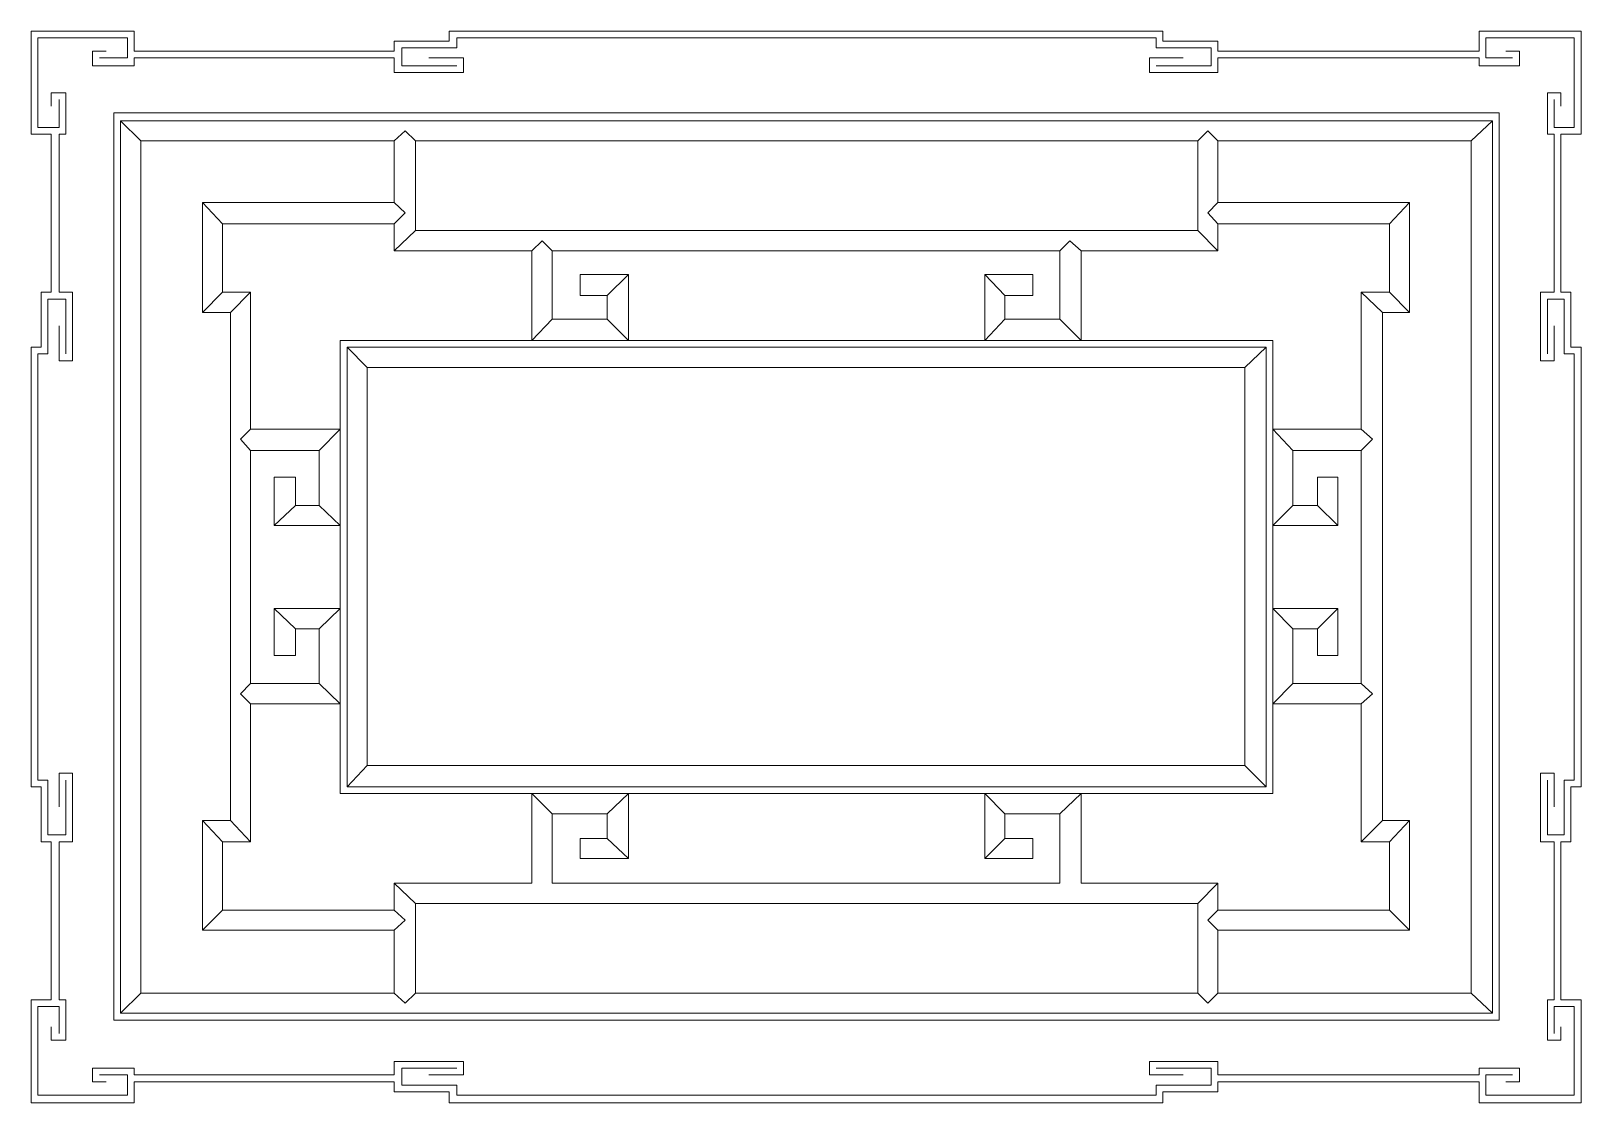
# Model space of a CAD drawing. Header units: centimetres. Extents: x -9.5 to 9.8, y -7.2 to 6.2.
import ezdxf

# ---------------------------------------------------------------- set-up
doc = ezdxf.new("R2010")
doc.units = ezdxf.units.CM
doc.header["$MEASUREMENT"] = 0
doc.layers.add('layer 1', color=7, linetype='Continuous')

msp = doc.modelspace()

# ---------------------------------------------------------------- linework, layer by layer
at = {"layer": 'layer 1', "color": 250, "lineweight": 0}
for points, knots in [([(8.56759, -6.96227), (8.56759, -6.96227), (5.30633, -6.96227), (5.30633, -6.96227), (5.30633, -6.96227), (5.30633, -6.96227), (8.56759, -6.96227), (8.56759, -6.96227), (8.56759, -6.96227), (8.56759, -6.96227), (8.56759, -7.2283), (8.56759, -7.2283), (8.56759, -7.2283), (8.56759, -7.2283), (9.84144, -7.2283), (9.84144, -7.2283), (9.84144, -7.2283), (9.84144, -7.2283), (9.84144, -5.9406), (9.84144, -5.9406), (9.84144, -5.9406), (9.84144, -5.9406), (9.58944, -5.9406), (9.58944, -5.9406), (9.58944, -5.9406), (9.58944, -5.9406), (9.58944, -3.96686), (9.58944, -3.96686), (9.58944, -3.96686), (9.58944, -3.96686), (9.71535, -3.96686), (9.71535, -3.96686), (9.71535, -3.96686), (9.71535, -3.96686), (9.71535, -3.28101), (9.71535, -3.28101), (9.71535, -3.28101), (9.71535, -3.28101), (9.84144, -3.28101), (9.84144, -3.28101), (9.84144, -3.28101), (9.84144, -3.28101), (9.84144, 2.20598), (9.84144, 2.20598), (9.84144, 2.20598), (9.84144, 2.20598), (9.71535, 2.20598), (9.71535, 2.20598), (9.71535, 2.20598), (9.71535, 2.20598), (9.71535, 2.89183), (9.71535, 2.89183), (9.71535, 2.89183), (9.71535, 2.89183), (9.58944, 2.89183), (9.58944, 2.89183), (9.58944, 2.89183), (9.58944, 2.89183), (9.58944, 4.86539), (9.58944, 4.86539), (9.58944, 4.86539), (9.58944, 4.86539), (9.84144, 4.86539), (9.84144, 4.86539), (9.84144, 4.86539), (9.84144, 4.86539), (9.84144, 6.15327), (9.84144, 6.15327), (9.84144, 6.15327), (9.84144, 6.15327), (8.56759, 6.15327), (8.56759, 6.15327), (8.56759, 6.15327), (8.56759, 6.15327), (8.56759, 5.90127), (8.56759, 5.90127), (8.56759, 5.90127), (8.56759, 5.90127), (5.30633, 5.90127), (5.30633, 5.90127), (5.30633, 5.90127), (5.30633, 5.90127), (5.30633, 6.02718), (5.30633, 6.02718), (5.30633, 6.02718), (5.30633, 6.02718), (4.62048, 6.02718), (4.62048, 6.02718), (4.62048, 6.02718), (4.62048, 6.02718), (4.62048, 6.15327), (4.62048, 6.15327), (4.62048, 6.15327), (4.62048, 6.15327), (-4.29595, 6.15327), (-4.29595, 6.15327), (-4.29595, 6.15327), (-4.29595, 6.15327), (-4.29595, 6.02718), (-4.29595, 6.02718), (-4.29595, 6.02718), (-4.29595, 6.02718), (-4.9818, 6.02718), (-4.9818, 6.02718), (-4.9818, 6.02718), (-4.9818, 6.02718), (-4.9818, 5.90127), (-4.9818, 5.90127), (-4.9818, 5.90127), (-4.9818, 5.90127), (-8.22921, 5.90127), (-8.22921, 5.90127), (-8.22921, 5.90127), (-8.22921, 5.90127), (-8.22921, 6.15327), (-8.22921, 6.15327), (-8.22921, 6.15327), (-8.22921, 6.15327), (-9.51691, 6.15327), (-9.51691, 6.15327), (-9.51691, 6.15327), (-9.51691, 6.15327), (-9.51691, 4.86539), (-9.51691, 4.86539), (-9.51691, 4.86539), (-9.51691, 4.86539), (-9.26509, 4.86539), (-9.26509, 4.86539), (-9.26509, 4.86539), (-9.26509, 4.86539), (-9.26509, 2.89183), (-9.26509, 2.89183), (-9.26509, 2.89183), (-9.26509, 2.89183), (-9.391, 2.89183), (-9.391, 2.89183), (-9.391, 2.89183), (-9.391, 2.89183), (-9.391, 2.20598), (-9.391, 2.20598), (-9.391, 2.20598), (-9.391, 2.20598), (-9.51691, 2.20598), (-9.51691, 2.20598), (-9.51691, 2.20598), (-9.51691, 2.20598), (-9.51691, -3.28101), (-9.51691, -3.28101), (-9.51691, -3.28101), (-9.51691, -3.28101), (-9.391, -3.28101), (-9.391, -3.28101), (-9.391, -3.28101), (-9.391, -3.28101), (-9.391, -3.96686), (-9.391, -3.96686), (-9.391, -3.96686), (-9.391, -3.96686), (-9.26509, -3.96686), (-9.26509, -3.96686), (-9.26509, -3.96686), (-9.26509, -3.96686), (-9.26509, -5.9406), (-9.26509, -5.9406), (-9.26509, -5.9406), (-9.26509, -5.9406), (-9.51691, -5.9406), (-9.51691, -5.9406), (-9.51691, -5.9406), (-9.51691, -5.9406), (-9.51691, -7.2283), (-9.51691, -7.2283), (-9.51691, -7.2283), (-9.51691, -7.2283), (-8.22921, -7.2283), (-8.22921, -7.2283), (-8.22921, -7.2283), (-8.22921, -7.2283), (-8.22921, -6.96227), (-8.22921, -6.96227), (-8.22921, -6.96227), (-8.22921, -6.96227), (-4.9818, -6.96227), (-4.9818, -6.96227), (-4.9818, -6.96227), (-4.9818, -6.96227), (-4.9818, -7.08836), (-4.9818, -7.08836), (-4.9818, -7.08836), (-4.9818, -7.08836), (-4.29595, -7.08836), (-4.29595, -7.08836), (-4.29595, -7.08836), (-4.29595, -7.08836), (-4.29595, -7.2283), (-4.29595, -7.2283), (-4.29595, -7.2283), (-4.29595, -7.2283), (4.62048, -7.2283), (4.62048, -7.2283), (4.62048, -7.2283), (4.62048, -7.2283), (4.62048, -7.08836), (4.62048, -7.08836), (4.62048, -7.08836), (4.62048, -7.08836), (5.30633, -7.08836), (5.30633, -7.08836), (5.30633, -7.08836), (5.30633, -7.08836), (5.30633, -6.96227), (5.30633, -6.96227)], [0, 0, 0, 0, 0.01886792, 0.01886792, 0.01886792, 0.01886792, 0.03773585, 0.03773585, 0.03773585, 0.03773585, 0.05660377, 0.05660377, 0.05660377, 0.05660377, 0.0754717, 0.0754717, 0.0754717, 0.0754717, 0.09433962, 0.09433962, 0.09433962, 0.09433962, 0.11320755, 0.11320755, 0.11320755, 0.11320755, 0.13207547, 0.13207547, 0.13207547, 0.13207547, 0.1509434, 0.1509434, 0.1509434, 0.1509434, 0.16981132, 0.16981132, 0.16981132, 0.16981132, 0.18867925, 0.18867925, 0.18867925, 0.18867925, 0.20754717, 0.20754717, 0.20754717, 0.20754717, 0.22641509, 0.22641509, 0.22641509, 0.22641509, 0.24528302, 0.24528302, 0.24528302, 0.24528302, 0.26415094, 0.26415094, 0.26415094, 0.26415094, 0.28301887, 0.28301887, 0.28301887, 0.28301887, 0.30188679, 0.30188679, 0.30188679, 0.30188679, 0.32075472, 0.32075472, 0.32075472, 0.32075472, 0.33962264, 0.33962264, 0.33962264, 0.33962264, 0.35849057, 0.35849057, 0.35849057, 0.35849057, 0.37735849, 0.37735849, 0.37735849, 0.37735849, 0.39622642, 0.39622642, 0.39622642, 0.39622642, 0.41509434, 0.41509434, 0.41509434, 0.41509434, 0.43396226, 0.43396226, 0.43396226, 0.43396226, 0.45283019, 0.45283019, 0.45283019, 0.45283019, 0.47169811, 0.47169811, 0.47169811, 0.47169811, 0.49056604, 0.49056604, 0.49056604, 0.49056604, 0.50943396, 0.50943396, 0.50943396, 0.50943396, 0.52830189, 0.52830189, 0.52830189, 0.52830189, 0.54716981, 0.54716981, 0.54716981, 0.54716981, 0.56603774, 0.56603774, 0.56603774, 0.56603774, 0.58490566, 0.58490566, 0.58490566, 0.58490566, 0.60377358, 0.60377358, 0.60377358, 0.60377358, 0.62264151, 0.62264151, 0.62264151, 0.62264151, 0.64150943, 0.64150943, 0.64150943, 0.64150943, 0.66037736, 0.66037736, 0.66037736, 0.66037736, 0.67924528, 0.67924528, 0.67924528, 0.67924528, 0.69811321, 0.69811321, 0.69811321, 0.69811321, 0.71698113, 0.71698113, 0.71698113, 0.71698113, 0.73584906, 0.73584906, 0.73584906, 0.73584906, 0.75471698, 0.75471698, 0.75471698, 0.75471698, 0.77358491, 0.77358491, 0.77358491, 0.77358491, 0.79245283, 0.79245283, 0.79245283, 0.79245283, 0.81132075, 0.81132075, 0.81132075, 0.81132075, 0.83018868, 0.83018868, 0.83018868, 0.83018868, 0.8490566, 0.8490566, 0.8490566, 0.8490566, 0.86792453, 0.86792453, 0.86792453, 0.86792453, 0.88679245, 0.88679245, 0.88679245, 0.88679245, 0.90566038, 0.90566038, 0.90566038, 0.90566038, 0.9245283, 0.9245283, 0.9245283, 0.9245283, 0.94339623, 0.94339623, 0.94339623, 0.94339623, 0.96226415, 0.96226415, 0.96226415, 0.96226415, 0.98113208, 0.98113208, 0.98113208, 0.98113208, 1, 1, 1, 1]), ([(-8.57906, 5.81727), (-8.57906, 5.81727), (-8.66306, 5.81727), (-8.66306, 5.81727), (-8.66306, 5.81727), (-8.66306, 5.81727), (-8.31321, 5.81727), (-8.31321, 5.81727), (-8.31321, 5.81727), (-8.31321, 5.81727), (-8.31321, 6.06927), (-8.31321, 6.06927), (-8.31321, 6.06927), (-8.31321, 6.06927), (-9.43291, 6.06927), (-9.43291, 6.06927), (-9.43291, 6.06927), (-9.43291, 6.06927), (-9.43291, 4.94939), (-9.43291, 4.94939), (-9.43291, 4.94939), (-9.43291, 4.94939), (-9.16706, 4.94939), (-9.16706, 4.94939), (-9.16706, 4.94939), (-9.16706, 4.94939), (-9.16706, 5.29942), (-9.16706, 5.29942), (-9.16706, 5.29942), (-9.16706, 5.29942), (-9.16706, 5.21542), (-9.16706, 5.21542)], [0, 0, 0, 0, 0.125, 0.125, 0.125, 0.125, 0.25, 0.25, 0.25, 0.25, 0.375, 0.375, 0.375, 0.375, 0.5, 0.5, 0.5, 0.5, 0.625, 0.625, 0.625, 0.625, 0.75, 0.75, 0.75, 0.75, 0.875, 0.875, 0.875, 0.875, 1, 1, 1, 1]), ([(-4.54795, 5.71924), (-4.54795, 5.71924), (-4.19792, 5.71924), (-4.19792, 5.71924), (-4.19792, 5.71924), (-4.19792, 5.71924), (-4.88377, 5.71924), (-4.88377, 5.71924), (-4.88377, 5.71924), (-4.88377, 5.71924), (-4.88377, 5.94318), (-4.88377, 5.94318), (-4.88377, 5.94318), (-4.88377, 5.94318), (-4.19792, 5.94318), (-4.19792, 5.94318), (-4.19792, 5.94318), (-4.19792, 5.94318), (-4.19792, 6.06927), (-4.19792, 6.06927), (-4.19792, 6.06927), (-4.19792, 6.06927), (4.53648, 6.06927), (4.53648, 6.06927), (4.53648, 6.06927), (4.53648, 6.06927), (4.53648, 5.94318), (4.53648, 5.94318), (4.53648, 5.94318), (4.53648, 5.94318), (5.22233, 5.94318), (5.22233, 5.94318), (5.22233, 5.94318), (5.22233, 5.94318), (5.22233, 5.71924), (5.22233, 5.71924), (5.22233, 5.71924), (5.22233, 5.71924), (4.53648, 5.71924), (4.53648, 5.71924), (4.53648, 5.71924), (4.53648, 5.71924), (4.8723, 5.71924), (4.8723, 5.71924)], [0, 0, 0, 0, 0.09090909, 0.09090909, 0.09090909, 0.09090909, 0.18181818, 0.18181818, 0.18181818, 0.18181818, 0.27272727, 0.27272727, 0.27272727, 0.27272727, 0.36363636, 0.36363636, 0.36363636, 0.36363636, 0.45454545, 0.45454545, 0.45454545, 0.45454545, 0.54545455, 0.54545455, 0.54545455, 0.54545455, 0.63636364, 0.63636364, 0.63636364, 0.63636364, 0.72727273, 0.72727273, 0.72727273, 0.72727273, 0.81818182, 0.81818182, 0.81818182, 0.81818182, 0.90909091, 0.90909091, 0.90909091, 0.90909091, 1, 1, 1, 1]), ([(8.90359, 5.81727), (8.90359, 5.81727), (8.98759, 5.81727), (8.98759, 5.81727), (8.98759, 5.81727), (8.98759, 5.81727), (8.65159, 5.81727), (8.65159, 5.81727), (8.65159, 5.81727), (8.65159, 5.81727), (8.65159, 6.06927), (8.65159, 6.06927), (8.65159, 6.06927), (8.65159, 6.06927), (9.75744, 6.06927), (9.75744, 6.06927), (9.75744, 6.06927), (9.75744, 6.06927), (9.75744, 4.94939), (9.75744, 4.94939), (9.75744, 4.94939), (9.75744, 4.94939), (9.50544, 4.94939), (9.50544, 4.94939), (9.50544, 4.94939), (9.50544, 4.94939), (9.50544, 5.29942), (9.50544, 5.29942), (9.50544, 5.29942), (9.50544, 5.29942), (9.50544, 5.21542), (9.50544, 5.21542)], [0, 0, 0, 0, 0.125, 0.125, 0.125, 0.125, 0.25, 0.25, 0.25, 0.25, 0.375, 0.375, 0.375, 0.375, 0.5, 0.5, 0.5, 0.5, 0.625, 0.625, 0.625, 0.625, 0.75, 0.75, 0.75, 0.75, 0.875, 0.875, 0.875, 0.875, 1, 1, 1, 1]), ([(-8.57906, 5.90127), (-8.57906, 5.90127), (-8.74706, 5.90127), (-8.74706, 5.90127), (-8.74706, 5.90127), (-8.74706, 5.90127), (-8.74706, 5.71924), (-8.74706, 5.71924), (-8.74706, 5.71924), (-8.74706, 5.71924), (-8.22921, 5.71924), (-8.22921, 5.71924), (-8.22921, 5.71924), (-8.22921, 5.71924), (-8.22921, 5.81727), (-8.22921, 5.81727), (-8.22921, 5.81727), (-8.22921, 5.81727), (-4.9818, 5.81727), (-4.9818, 5.81727), (-4.9818, 5.81727), (-4.9818, 5.81727), (-4.9818, 5.63524), (-4.9818, 5.63524), (-4.9818, 5.63524), (-4.9818, 5.63524), (-4.11392, 5.63524), (-4.11392, 5.63524), (-4.11392, 5.63524), (-4.11392, 5.63524), (-4.11392, 5.81727), (-4.11392, 5.81727), (-4.11392, 5.81727), (-4.11392, 5.81727), (-4.54795, 5.81727), (-4.54795, 5.81727)], [0, 0, 0, 0, 0.11111111, 0.11111111, 0.11111111, 0.11111111, 0.22222222, 0.22222222, 0.22222222, 0.22222222, 0.33333333, 0.33333333, 0.33333333, 0.33333333, 0.44444444, 0.44444444, 0.44444444, 0.44444444, 0.55555556, 0.55555556, 0.55555556, 0.55555556, 0.66666667, 0.66666667, 0.66666667, 0.66666667, 0.77777778, 0.77777778, 0.77777778, 0.77777778, 0.88888889, 0.88888889, 0.88888889, 0.88888889, 1, 1, 1, 1]), ([(4.8723, 5.81727), (4.8723, 5.81727), (4.45248, 5.81727), (4.45248, 5.81727), (4.45248, 5.81727), (4.45248, 5.81727), (4.45248, 5.63524), (4.45248, 5.63524), (4.45248, 5.63524), (4.45248, 5.63524), (5.30633, 5.63524), (5.30633, 5.63524), (5.30633, 5.63524), (5.30633, 5.63524), (5.30633, 5.81727), (5.30633, 5.81727), (5.30633, 5.81727), (5.30633, 5.81727), (8.56759, 5.81727), (8.56759, 5.81727), (8.56759, 5.81727), (8.56759, 5.81727), (8.56759, 5.71924), (8.56759, 5.71924), (8.56759, 5.71924), (8.56759, 5.71924), (9.07159, 5.71924), (9.07159, 5.71924), (9.07159, 5.71924), (9.07159, 5.71924), (9.07159, 5.90127), (9.07159, 5.90127), (9.07159, 5.90127), (9.07159, 5.90127), (8.90359, 5.90127), (8.90359, 5.90127)], [0, 0, 0, 0, 0.11111111, 0.11111111, 0.11111111, 0.11111111, 0.22222222, 0.22222222, 0.22222222, 0.22222222, 0.33333333, 0.33333333, 0.33333333, 0.33333333, 0.44444444, 0.44444444, 0.44444444, 0.44444444, 0.55555556, 0.55555556, 0.55555556, 0.55555556, 0.66666667, 0.66666667, 0.66666667, 0.66666667, 0.77777778, 0.77777778, 0.77777778, 0.77777778, 0.88888889, 0.88888889, 0.88888889, 0.88888889, 1, 1, 1, 1]), ([(-9.26509, 5.21542), (-9.26509, 5.21542), (-9.26509, 5.38342), (-9.26509, 5.38342), (-9.26509, 5.38342), (-9.26509, 5.38342), (-9.08306, 5.38342), (-9.08306, 5.38342), (-9.08306, 5.38342), (-9.08306, 5.38342), (-9.08306, 4.86539), (-9.08306, 4.86539), (-9.08306, 4.86539), (-9.08306, 4.86539), (-9.16706, 4.86539), (-9.16706, 4.86539), (-9.16706, 4.86539), (-9.16706, 4.86539), (-9.16706, 2.89183), (-9.16706, 2.89183), (-9.16706, 2.89183), (-9.16706, 2.89183), (-8.99906, 2.89183), (-8.99906, 2.89183), (-8.99906, 2.89183), (-8.99906, 2.89183), (-8.99906, 2.03798), (-8.99906, 2.03798), (-8.99906, 2.03798), (-8.99906, 2.03798), (-9.16706, 2.03798), (-9.16706, 2.03798), (-9.16706, 2.03798), (-9.16706, 2.03798), (-9.16706, 2.47183), (-9.16706, 2.47183)], [0, 0, 0, 0, 0.11111111, 0.11111111, 0.11111111, 0.11111111, 0.22222222, 0.22222222, 0.22222222, 0.22222222, 0.33333333, 0.33333333, 0.33333333, 0.33333333, 0.44444444, 0.44444444, 0.44444444, 0.44444444, 0.55555556, 0.55555556, 0.55555556, 0.55555556, 0.66666667, 0.66666667, 0.66666667, 0.66666667, 0.77777778, 0.77777778, 0.77777778, 0.77777778, 0.88888889, 0.88888889, 0.88888889, 0.88888889, 1, 1, 1, 1]), ([(9.50544, 2.47183), (9.50544, 2.47183), (9.50544, 2.03798), (9.50544, 2.03798), (9.50544, 2.03798), (9.50544, 2.03798), (9.33744, 2.03798), (9.33744, 2.03798), (9.33744, 2.03798), (9.33744, 2.03798), (9.33744, 2.89183), (9.33744, 2.89183), (9.33744, 2.89183), (9.33744, 2.89183), (9.50544, 2.89183), (9.50544, 2.89183), (9.50544, 2.89183), (9.50544, 2.89183), (9.50544, 4.86539), (9.50544, 4.86539), (9.50544, 4.86539), (9.50544, 4.86539), (9.42144, 4.86539), (9.42144, 4.86539), (9.42144, 4.86539), (9.42144, 4.86539), (9.42144, 5.38342), (9.42144, 5.38342), (9.42144, 5.38342), (9.42144, 5.38342), (9.58944, 5.38342), (9.58944, 5.38342), (9.58944, 5.38342), (9.58944, 5.38342), (9.58944, 5.21542), (9.58944, 5.21542)], [0, 0, 0, 0, 0.11111111, 0.11111111, 0.11111111, 0.11111111, 0.22222222, 0.22222222, 0.22222222, 0.22222222, 0.33333333, 0.33333333, 0.33333333, 0.33333333, 0.44444444, 0.44444444, 0.44444444, 0.44444444, 0.55555556, 0.55555556, 0.55555556, 0.55555556, 0.66666667, 0.66666667, 0.66666667, 0.66666667, 0.77777778, 0.77777778, 0.77777778, 0.77777778, 0.88888889, 0.88888889, 0.88888889, 0.88888889, 1, 1, 1, 1]), ([(-8.48121, -6.19242), (-8.48121, -6.19242), (8.81959, -6.19242), (8.81959, -6.19242), (8.81959, -6.19242), (8.81959, -6.19242), (8.81959, 5.13142), (8.81959, 5.13142), (8.81959, 5.13142), (8.81959, 5.13142), (-8.48121, 5.13142), (-8.48121, 5.13142), (-8.48121, 5.13142), (-8.48121, 5.13142), (-8.48121, -6.19242), (-8.48121, -6.19242)], [0, 0, 0, 0, 0.25, 0.25, 0.25, 0.25, 0.5, 0.5, 0.5, 0.5, 0.75, 0.75, 0.75, 0.75, 1, 1, 1, 1]), ([(-8.39721, -6.1086), (-8.39721, -6.1086), (8.73559, -6.1086), (8.73559, -6.1086), (8.73559, -6.1086), (8.73559, -6.1086), (8.73559, 5.03339), (8.73559, 5.03339), (8.73559, 5.03339), (8.73559, 5.03339), (-8.39721, 5.03339), (-8.39721, 5.03339), (-8.39721, 5.03339), (-8.39721, 5.03339), (-8.39721, -6.1086), (-8.39721, -6.1086)], [0, 0, 0, 0, 0.25, 0.25, 0.25, 0.25, 0.5, 0.5, 0.5, 0.5, 0.75, 0.75, 0.75, 0.75, 1, 1, 1, 1]), ([(-4.9818, 4.78139), (-4.9818, 4.78139), (-4.84186, 4.90748), (-4.84186, 4.90748), (-4.84186, 4.90748), (-4.84186, 4.90748), (-4.71595, 4.78139), (-4.71595, 4.78139)], [0, 0, 0, 0, 0.5, 0.5, 0.5, 0.5, 1, 1, 1, 1]), ([(5.30633, 4.78139), (5.30633, 4.78139), (5.18024, 4.90748), (5.18024, 4.90748), (5.18024, 4.90748), (5.18024, 4.90748), (5.05433, 4.78139), (5.05433, 4.78139)], [0, 0, 0, 0, 0.5, 0.5, 0.5, 0.5, 1, 1, 1, 1]), ([(-7.37536, -3.70101), (-7.37536, -3.70101), (-7.02551, -3.70101), (-7.02551, -3.70101), (-7.02551, -3.70101), (-7.02551, -3.70101), (-7.02551, 2.63983), (-7.02551, 2.63983), (-7.02551, 2.63983), (-7.02551, 2.63983), (-7.37536, 2.63983), (-7.37536, 2.63983), (-7.37536, 2.63983), (-7.37536, 2.63983), (-7.37536, 4.01153), (-7.37536, 4.01153), (-7.37536, 4.01153), (-7.37536, 4.01153), (-4.9818, 4.01153), (-4.9818, 4.01153), (-4.9818, 4.01153), (-4.9818, 4.01153), (-4.9818, 4.78139), (-4.9818, 4.78139), (-4.9818, 4.78139), (-4.9818, 4.78139), (-8.14521, 4.78139), (-8.14521, 4.78139), (-8.14521, 4.78139), (-8.14521, 4.78139), (-8.14521, -5.8566), (-8.14521, -5.8566), (-8.14521, -5.8566), (-8.14521, -5.8566), (-4.9818, -5.8566), (-4.9818, -5.8566), (-4.9818, -5.8566), (-4.9818, -5.8566), (-4.9818, -5.07272), (-4.9818, -5.07272), (-4.9818, -5.07272), (-4.9818, -5.07272), (-7.37536, -5.07272), (-7.37536, -5.07272), (-7.37536, -5.07272), (-7.37536, -5.07272), (-7.37536, -3.70101), (-7.37536, -3.70101)], [0, 0, 0, 0, 0.08333333, 0.08333333, 0.08333333, 0.08333333, 0.16666667, 0.16666667, 0.16666667, 0.16666667, 0.25, 0.25, 0.25, 0.25, 0.33333333, 0.33333333, 0.33333333, 0.33333333, 0.41666667, 0.41666667, 0.41666667, 0.41666667, 0.5, 0.5, 0.5, 0.5, 0.58333333, 0.58333333, 0.58333333, 0.58333333, 0.66666667, 0.66666667, 0.66666667, 0.66666667, 0.75, 0.75, 0.75, 0.75, 0.83333333, 0.83333333, 0.83333333, 0.83333333, 0.91666667, 0.91666667, 0.91666667, 0.91666667, 1, 1, 1, 1]), ([(5.05433, 4.78139), (5.05433, 4.78139), (-4.71595, 4.78139), (-4.71595, 4.78139), (-4.71595, 4.78139), (-4.71595, 4.78139), (-4.71595, 3.66168), (-4.71595, 3.66168), (-4.71595, 3.66168), (-4.71595, 3.66168), (5.05433, 3.66168), (5.05433, 3.66168), (5.05433, 3.66168), (5.05433, 3.66168), (5.05433, 4.78139), (5.05433, 4.78139)], [0, 0, 0, 0, 0.25, 0.25, 0.25, 0.25, 0.5, 0.5, 0.5, 0.5, 0.75, 0.75, 0.75, 0.75, 1, 1, 1, 1]), ([(5.30633, -5.07272), (5.30633, -5.07272), (5.30633, -5.8566), (5.30633, -5.8566), (5.30633, -5.8566), (5.30633, -5.8566), (8.46974, -5.8566), (8.46974, -5.8566), (8.46974, -5.8566), (8.46974, -5.8566), (8.46974, 4.78139), (8.46974, 4.78139), (8.46974, 4.78139), (8.46974, 4.78139), (5.30633, 4.78139), (5.30633, 4.78139), (5.30633, 4.78139), (5.30633, 4.78139), (5.30633, 4.01153), (5.30633, 4.01153), (5.30633, 4.01153), (5.30633, 4.01153), (7.69989, 4.01153), (7.69989, 4.01153), (7.69989, 4.01153), (7.69989, 4.01153), (7.69989, 2.63983), (7.69989, 2.63983), (7.69989, 2.63983), (7.69989, 2.63983), (7.36389, 2.63983), (7.36389, 2.63983), (7.36389, 2.63983), (7.36389, 2.63983), (7.36389, -3.70101), (7.36389, -3.70101), (7.36389, -3.70101), (7.36389, -3.70101), (7.69989, -3.70101), (7.69989, -3.70101), (7.69989, -3.70101), (7.69989, -3.70101), (7.69989, -5.07272), (7.69989, -5.07272), (7.69989, -5.07272), (7.69989, -5.07272), (5.30633, -5.07272), (5.30633, -5.07272)], [0, 0, 0, 0, 0.08333333, 0.08333333, 0.08333333, 0.08333333, 0.16666667, 0.16666667, 0.16666667, 0.16666667, 0.25, 0.25, 0.25, 0.25, 0.33333333, 0.33333333, 0.33333333, 0.33333333, 0.41666667, 0.41666667, 0.41666667, 0.41666667, 0.5, 0.5, 0.5, 0.5, 0.58333333, 0.58333333, 0.58333333, 0.58333333, 0.66666667, 0.66666667, 0.66666667, 0.66666667, 0.75, 0.75, 0.75, 0.75, 0.83333333, 0.83333333, 0.83333333, 0.83333333, 0.91666667, 0.91666667, 0.91666667, 0.91666667, 1, 1, 1, 1]), ([(-4.9818, 4.01153), (-4.9818, 4.01153), (-4.84186, 3.88562), (-4.84186, 3.88562), (-4.84186, 3.88562), (-4.84186, 3.88562), (-4.9818, 3.74568), (-4.9818, 3.74568)], [0, 0, 0, 0, 0.5, 0.5, 0.5, 0.5, 1, 1, 1, 1]), ([(5.30633, 4.01153), (5.30633, 4.01153), (5.18024, 3.88562), (5.18024, 3.88562), (5.18024, 3.88562), (5.18024, 3.88562), (5.30633, 3.74568), (5.30633, 3.74568)], [0, 0, 0, 0, 0.5, 0.5, 0.5, 0.5, 1, 1, 1, 1]), ([(-7.12336, -4.82072), (-7.12336, -4.82072), (-4.9818, -4.82072), (-4.9818, -4.82072), (-4.9818, -4.82072), (-4.9818, -4.82072), (-4.9818, -4.4849), (-4.9818, -4.4849), (-4.9818, -4.4849), (-4.9818, -4.4849), (-3.26007, -4.4849), (-3.26007, -4.4849), (-3.26007, -4.4849), (-3.26007, -4.4849), (-3.26007, -3.36501), (-3.26007, -3.36501), (-3.26007, -3.36501), (-3.26007, -3.36501), (-2.05636, -3.36501), (-2.05636, -3.36501), (-2.05636, -3.36501), (-2.05636, -3.36501), (-2.05636, -4.17696), (-2.05636, -4.17696), (-2.05636, -4.17696), (-2.05636, -4.17696), (-2.65822, -4.17696), (-2.65822, -4.17696), (-2.65822, -4.17696), (-2.65822, -4.17696), (-2.65822, -3.92495), (-2.65822, -3.92495), (-2.65822, -3.92495), (-2.65822, -3.92495), (-2.32239, -3.92495), (-2.32239, -3.92495), (-2.32239, -3.92495), (-2.32239, -3.92495), (-2.32239, -3.61701), (-2.32239, -3.61701), (-2.32239, -3.61701), (-2.32239, -3.61701), (-3.00825, -3.61701), (-3.00825, -3.61701), (-3.00825, -3.61701), (-3.00825, -3.61701), (-3.00825, -4.4849), (-3.00825, -4.4849), (-3.00825, -4.4849), (-3.00825, -4.4849), (3.3326, -4.4849), (3.3326, -4.4849), (3.3326, -4.4849), (3.3326, -4.4849), (3.3326, -3.61701), (3.3326, -3.61701), (3.3326, -3.61701), (3.3326, -3.61701), (2.64675, -3.61701), (2.64675, -3.61701), (2.64675, -3.61701), (2.64675, -3.61701), (2.64675, -3.92495), (2.64675, -3.92495), (2.64675, -3.92495), (2.64675, -3.92495), (2.99678, -3.92495), (2.99678, -3.92495), (2.99678, -3.92495), (2.99678, -3.92495), (2.99678, -4.17696), (2.99678, -4.17696), (2.99678, -4.17696), (2.99678, -4.17696), (2.39475, -4.17696), (2.39475, -4.17696), (2.39475, -4.17696), (2.39475, -4.17696), (2.39475, -3.36501), (2.39475, -3.36501), (2.39475, -3.36501), (2.39475, -3.36501), (3.59863, -3.36501), (3.59863, -3.36501), (3.59863, -3.36501), (3.59863, -3.36501), (3.59863, -4.4849), (3.59863, -4.4849), (3.59863, -4.4849), (3.59863, -4.4849), (5.30633, -4.4849), (5.30633, -4.4849), (5.30633, -4.4849), (5.30633, -4.4849), (5.30633, -4.82072), (5.30633, -4.82072), (5.30633, -4.82072), (5.30633, -4.82072), (7.44789, -4.82072), (7.44789, -4.82072), (7.44789, -4.82072), (7.44789, -4.82072), (7.44789, -3.96686), (7.44789, -3.96686), (7.44789, -3.96686), (7.44789, -3.96686), (7.09786, -3.96686), (7.09786, -3.96686), (7.09786, -3.96686), (7.09786, -3.96686), (7.09786, -2.24531), (7.09786, -2.24531), (7.09786, -2.24531), (7.09786, -2.24531), (5.99218, -2.24531), (5.99218, -2.24531), (5.99218, -2.24531), (5.99218, -2.24531), (5.99218, -1.05546), (5.99218, -1.05546), (5.99218, -1.05546), (5.99218, -1.05546), (6.80395, -1.05546), (6.80395, -1.05546), (6.80395, -1.05546), (6.80395, -1.05546), (6.80395, -1.64328), (6.80395, -1.64328), (6.80395, -1.64328), (6.80395, -1.64328), (6.55195, -1.64328), (6.55195, -1.64328), (6.55195, -1.64328), (6.55195, -1.64328), (6.55195, -1.30746), (6.55195, -1.30746), (6.55195, -1.30746), (6.55195, -1.30746), (6.24401, -1.30746), (6.24401, -1.30746), (6.24401, -1.30746), (6.24401, -1.30746), (6.24401, -1.99331), (6.24401, -1.99331), (6.24401, -1.99331), (6.24401, -1.99331), (7.09786, -1.99331), (7.09786, -1.99331), (7.09786, -1.99331), (7.09786, -1.99331), (7.09786, 0.9181), (7.09786, 0.9181), (7.09786, 0.9181), (7.09786, 0.9181), (6.24401, 0.9181), (6.24401, 0.9181), (6.24401, 0.9181), (6.24401, 0.9181), (6.24401, 0.23224), (6.24401, 0.23224), (6.24401, 0.23224), (6.24401, 0.23224), (6.55195, 0.23224), (6.55195, 0.23224), (6.55195, 0.23224), (6.55195, 0.23224), (6.55195, 0.58228), (6.55195, 0.58228), (6.55195, 0.58228), (6.55195, 0.58228), (6.80395, 0.58228), (6.80395, 0.58228), (6.80395, 0.58228), (6.80395, 0.58228), (6.80395, -0.01958), (6.80395, -0.01958), (6.80395, -0.01958), (6.80395, -0.01958), (5.99218, -0.01958), (5.99218, -0.01958), (5.99218, -0.01958), (5.99218, -0.01958), (5.99218, 1.18413), (5.99218, 1.18413), (5.99218, 1.18413), (5.99218, 1.18413), (7.09786, 1.18413), (7.09786, 1.18413), (7.09786, 1.18413), (7.09786, 1.18413), (7.09786, 2.89183), (7.09786, 2.89183), (7.09786, 2.89183), (7.09786, 2.89183), (7.44789, 2.89183), (7.44789, 2.89183), (7.44789, 2.89183), (7.44789, 2.89183), (7.44789, 3.74568), (7.44789, 3.74568), (7.44789, 3.74568), (7.44789, 3.74568), (5.30633, 3.74568), (5.30633, 3.74568), (5.30633, 3.74568), (5.30633, 3.74568), (5.30633, 3.40968), (5.30633, 3.40968), (5.30633, 3.40968), (5.30633, 3.40968), (3.59863, 3.40968), (3.59863, 3.40968), (3.59863, 3.40968), (3.59863, 3.40968), (3.59863, 2.28998), (3.59863, 2.28998), (3.59863, 2.28998), (3.59863, 2.28998), (2.39475, 2.28998), (2.39475, 2.28998), (2.39475, 2.28998), (2.39475, 2.28998), (2.39475, 3.11577), (2.39475, 3.11577), (2.39475, 3.11577), (2.39475, 3.11577), (2.99678, 3.11577), (2.99678, 3.11577), (2.99678, 3.11577), (2.99678, 3.11577), (2.99678, 2.84974), (2.99678, 2.84974), (2.99678, 2.84974), (2.99678, 2.84974), (2.64675, 2.84974), (2.64675, 2.84974), (2.64675, 2.84974), (2.64675, 2.84974), (2.64675, 2.55583), (2.64675, 2.55583), (2.64675, 2.55583), (2.64675, 2.55583), (3.3326, 2.55583), (3.3326, 2.55583), (3.3326, 2.55583), (3.3326, 2.55583), (3.3326, 3.40968), (3.3326, 3.40968), (3.3326, 3.40968), (3.3326, 3.40968), (-3.00825, 3.40968), (-3.00825, 3.40968), (-3.00825, 3.40968), (-3.00825, 3.40968), (-3.00825, 2.55583), (-3.00825, 2.55583), (-3.00825, 2.55583), (-3.00825, 2.55583), (-2.32239, 2.55583), (-2.32239, 2.55583), (-2.32239, 2.55583), (-2.32239, 2.55583), (-2.32239, 2.84974), (-2.32239, 2.84974), (-2.32239, 2.84974), (-2.32239, 2.84974), (-2.65822, 2.84974), (-2.65822, 2.84974), (-2.65822, 2.84974), (-2.65822, 2.84974), (-2.65822, 3.11577), (-2.65822, 3.11577), (-2.65822, 3.11577), (-2.65822, 3.11577), (-2.05636, 3.11577), (-2.05636, 3.11577), (-2.05636, 3.11577), (-2.05636, 3.11577), (-2.05636, 2.28998), (-2.05636, 2.28998), (-2.05636, 2.28998), (-2.05636, 2.28998), (-3.26007, 2.28998), (-3.26007, 2.28998), (-3.26007, 2.28998), (-3.26007, 2.28998), (-3.26007, 3.40968), (-3.26007, 3.40968), (-3.26007, 3.40968), (-3.26007, 3.40968), (-4.9818, 3.40968), (-4.9818, 3.40968), (-4.9818, 3.40968), (-4.9818, 3.40968), (-4.9818, 3.74568), (-4.9818, 3.74568), (-4.9818, 3.74568), (-4.9818, 3.74568), (-7.12336, 3.74568), (-7.12336, 3.74568), (-7.12336, 3.74568), (-7.12336, 3.74568), (-7.12336, 2.89183), (-7.12336, 2.89183), (-7.12336, 2.89183), (-7.12336, 2.89183), (-6.7735, 2.89183), (-6.7735, 2.89183), (-6.7735, 2.89183), (-6.7735, 2.89183), (-6.7735, 1.18413), (-6.7735, 1.18413), (-6.7735, 1.18413), (-6.7735, 1.18413), (-5.65362, 1.18413), (-5.65362, 1.18413), (-5.65362, 1.18413), (-5.65362, 1.18413), (-5.65362, -0.01958), (-5.65362, -0.01958), (-5.65362, -0.01958), (-5.65362, -0.01958), (-6.47959, -0.01958), (-6.47959, -0.01958), (-6.47959, -0.01958), (-6.47959, -0.01958), (-6.47959, 0.58228), (-6.47959, 0.58228), (-6.47959, 0.58228), (-6.47959, 0.58228), (-6.21356, 0.58228), (-6.21356, 0.58228), (-6.21356, 0.58228), (-6.21356, 0.58228), (-6.21356, 0.23224), (-6.21356, 0.23224), (-6.21356, 0.23224), (-6.21356, 0.23224), (-5.91965, 0.23224), (-5.91965, 0.23224), (-5.91965, 0.23224), (-5.91965, 0.23224), (-5.91965, 0.9181), (-5.91965, 0.9181), (-5.91965, 0.9181), (-5.91965, 0.9181), (-6.7735, 0.9181), (-6.7735, 0.9181), (-6.7735, 0.9181), (-6.7735, 0.9181), (-6.7735, -1.99331), (-6.7735, -1.99331), (-6.7735, -1.99331), (-6.7735, -1.99331), (-5.91965, -1.99331), (-5.91965, -1.99331), (-5.91965, -1.99331), (-5.91965, -1.99331), (-5.91965, -1.30746), (-5.91965, -1.30746), (-5.91965, -1.30746), (-5.91965, -1.30746), (-6.21356, -1.30746), (-6.21356, -1.30746), (-6.21356, -1.30746), (-6.21356, -1.30746), (-6.21356, -1.64328), (-6.21356, -1.64328), (-6.21356, -1.64328), (-6.21356, -1.64328), (-6.47959, -1.64328), (-6.47959, -1.64328), (-6.47959, -1.64328), (-6.47959, -1.64328), (-6.47959, -1.05546), (-6.47959, -1.05546), (-6.47959, -1.05546), (-6.47959, -1.05546), (-5.65362, -1.05546), (-5.65362, -1.05546), (-5.65362, -1.05546), (-5.65362, -1.05546), (-5.65362, -2.24531), (-5.65362, -2.24531), (-5.65362, -2.24531), (-5.65362, -2.24531), (-6.7735, -2.24531), (-6.7735, -2.24531), (-6.7735, -2.24531), (-6.7735, -2.24531), (-6.7735, -3.96686), (-6.7735, -3.96686), (-6.7735, -3.96686), (-6.7735, -3.96686), (-7.12336, -3.96686), (-7.12336, -3.96686), (-7.12336, -3.96686), (-7.12336, -3.96686), (-7.12336, -4.82072), (-7.12336, -4.82072)], [0, 0, 0, 0, 0.01, 0.01, 0.01, 0.01, 0.02, 0.02, 0.02, 0.02, 0.03, 0.03, 0.03, 0.03, 0.04, 0.04, 0.04, 0.04, 0.05, 0.05, 0.05, 0.05, 0.06, 0.06, 0.06, 0.06, 0.07, 0.07, 0.07, 0.07, 0.08, 0.08, 0.08, 0.08, 0.09, 0.09, 0.09, 0.09, 0.1, 0.1, 0.1, 0.1, 0.11, 0.11, 0.11, 0.11, 0.12, 0.12, 0.12, 0.12, 0.13, 0.13, 0.13, 0.13, 0.14, 0.14, 0.14, 0.14, 0.15, 0.15, 0.15, 0.15, 0.16, 0.16, 0.16, 0.16, 0.17, 0.17, 0.17, 0.17, 0.18, 0.18, 0.18, 0.18, 0.19, 0.19, 0.19, 0.19, 0.2, 0.2, 0.2, 0.2, 0.21, 0.21, 0.21, 0.21, 0.22, 0.22, 0.22, 0.22, 0.23, 0.23, 0.23, 0.23, 0.24, 0.24, 0.24, 0.24, 0.25, 0.25, 0.25, 0.25, 0.26, 0.26, 0.26, 0.26, 0.27, 0.27, 0.27, 0.27, 0.28, 0.28, 0.28, 0.28, 0.29, 0.29, 0.29, 0.29, 0.3, 0.3, 0.3, 0.3, 0.31, 0.31, 0.31, 0.31, 0.32, 0.32, 0.32, 0.32, 0.33, 0.33, 0.33, 0.33, 0.34, 0.34, 0.34, 0.34, 0.35, 0.35, 0.35, 0.35, 0.36, 0.36, 0.36, 0.36, 0.37, 0.37, 0.37, 0.37, 0.38, 0.38, 0.38, 0.38, 0.39, 0.39, 0.39, 0.39, 0.4, 0.4, 0.4, 0.4, 0.41, 0.41, 0.41, 0.41, 0.42, 0.42, 0.42, 0.42, 0.43, 0.43, 0.43, 0.43, 0.44, 0.44, 0.44, 0.44, 0.45, 0.45, 0.45, 0.45, 0.46, 0.46, 0.46, 0.46, 0.47, 0.47, 0.47, 0.47, 0.48, 0.48, 0.48, 0.48, 0.49, 0.49, 0.49, 0.49, 0.5, 0.5, 0.5, 0.5, 0.51, 0.51, 0.51, 0.51, 0.52, 0.52, 0.52, 0.52, 0.53, 0.53, 0.53, 0.53, 0.54, 0.54, 0.54, 0.54, 0.55, 0.55, 0.55, 0.55, 0.56, 0.56, 0.56, 0.56, 0.57, 0.57, 0.57, 0.57, 0.58, 0.58, 0.58, 0.58, 0.59, 0.59, 0.59, 0.59, 0.6, 0.6, 0.6, 0.6, 0.61, 0.61, 0.61, 0.61, 0.62, 0.62, 0.62, 0.62, 0.63, 0.63, 0.63, 0.63, 0.64, 0.64, 0.64, 0.64, 0.65, 0.65, 0.65, 0.65, 0.66, 0.66, 0.66, 0.66, 0.67, 0.67, 0.67, 0.67, 0.68, 0.68, 0.68, 0.68, 0.69, 0.69, 0.69, 0.69, 0.7, 0.7, 0.7, 0.7, 0.71, 0.71, 0.71, 0.71, 0.72, 0.72, 0.72, 0.72, 0.73, 0.73, 0.73, 0.73, 0.74, 0.74, 0.74, 0.74, 0.75, 0.75, 0.75, 0.75, 0.76, 0.76, 0.76, 0.76, 0.77, 0.77, 0.77, 0.77, 0.78, 0.78, 0.78, 0.78, 0.79, 0.79, 0.79, 0.79, 0.8, 0.8, 0.8, 0.8, 0.81, 0.81, 0.81, 0.81, 0.82, 0.82, 0.82, 0.82, 0.83, 0.83, 0.83, 0.83, 0.84, 0.84, 0.84, 0.84, 0.85, 0.85, 0.85, 0.85, 0.86, 0.86, 0.86, 0.86, 0.87, 0.87, 0.87, 0.87, 0.88, 0.88, 0.88, 0.88, 0.89, 0.89, 0.89, 0.89, 0.9, 0.9, 0.9, 0.9, 0.91, 0.91, 0.91, 0.91, 0.92, 0.92, 0.92, 0.92, 0.93, 0.93, 0.93, 0.93, 0.94, 0.94, 0.94, 0.94, 0.95, 0.95, 0.95, 0.95, 0.96, 0.96, 0.96, 0.96, 0.97, 0.97, 0.97, 0.97, 0.98, 0.98, 0.98, 0.98, 0.99, 0.99, 0.99, 0.99, 1, 1, 1, 1]), ([(-3.26007, 3.40968), (-3.26007, 3.40968), (-3.13416, 3.53577), (-3.13416, 3.53577), (-3.13416, 3.53577), (-3.13416, 3.53577), (-3.00825, 3.40968), (-3.00825, 3.40968)], [0, 0, 0, 0, 0.5, 0.5, 0.5, 0.5, 1, 1, 1, 1]), ([(3.59863, 3.40968), (3.59863, 3.40968), (3.45869, 3.53577), (3.45869, 3.53577), (3.45869, 3.53577), (3.45869, 3.53577), (3.3326, 3.40968), (3.3326, 3.40968)], [0, 0, 0, 0, 0.5, 0.5, 0.5, 0.5, 1, 1, 1, 1]), ([(-9.08306, 2.47183), (-9.08306, 2.47183), (-9.08306, 2.12198), (-9.08306, 2.12198), (-9.08306, 2.12198), (-9.08306, 2.12198), (-9.08306, 2.80783), (-9.08306, 2.80783), (-9.08306, 2.80783), (-9.08306, 2.80783), (-9.307, 2.80783), (-9.307, 2.80783), (-9.307, 2.80783), (-9.307, 2.80783), (-9.307, 2.12198), (-9.307, 2.12198), (-9.307, 2.12198), (-9.307, 2.12198), (-9.43291, 2.12198), (-9.43291, 2.12198), (-9.43291, 2.12198), (-9.43291, 2.12198), (-9.43291, -3.19701), (-9.43291, -3.19701), (-9.43291, -3.19701), (-9.43291, -3.19701), (-9.307, -3.19701), (-9.307, -3.19701), (-9.307, -3.19701), (-9.307, -3.19701), (-9.307, -3.88286), (-9.307, -3.88286), (-9.307, -3.88286), (-9.307, -3.88286), (-9.08306, -3.88286), (-9.08306, -3.88286), (-9.08306, -3.88286), (-9.08306, -3.88286), (-9.08306, -3.19701), (-9.08306, -3.19701), (-9.08306, -3.19701), (-9.08306, -3.19701), (-9.08306, -3.53301), (-9.08306, -3.53301)], [0, 0, 0, 0, 0.09090909, 0.09090909, 0.09090909, 0.09090909, 0.18181818, 0.18181818, 0.18181818, 0.18181818, 0.27272727, 0.27272727, 0.27272727, 0.27272727, 0.36363636, 0.36363636, 0.36363636, 0.36363636, 0.45454545, 0.45454545, 0.45454545, 0.45454545, 0.54545455, 0.54545455, 0.54545455, 0.54545455, 0.63636364, 0.63636364, 0.63636364, 0.63636364, 0.72727273, 0.72727273, 0.72727273, 0.72727273, 0.81818182, 0.81818182, 0.81818182, 0.81818182, 0.90909091, 0.90909091, 0.90909091, 0.90909091, 1, 1, 1, 1]), ([(9.42144, 2.47183), (9.42144, 2.47183), (9.42144, 2.12198), (9.42144, 2.12198), (9.42144, 2.12198), (9.42144, 2.12198), (9.42144, 2.80783), (9.42144, 2.80783), (9.42144, 2.80783), (9.42144, 2.80783), (9.63153, 2.80783), (9.63153, 2.80783), (9.63153, 2.80783), (9.63153, 2.80783), (9.63153, 2.12198), (9.63153, 2.12198), (9.63153, 2.12198), (9.63153, 2.12198), (9.75744, 2.12198), (9.75744, 2.12198), (9.75744, 2.12198), (9.75744, 2.12198), (9.75744, -3.19701), (9.75744, -3.19701), (9.75744, -3.19701), (9.75744, -3.19701), (9.63153, -3.19701), (9.63153, -3.19701), (9.63153, -3.19701), (9.63153, -3.19701), (9.63153, -3.88286), (9.63153, -3.88286), (9.63153, -3.88286), (9.63153, -3.88286), (9.42144, -3.88286), (9.42144, -3.88286), (9.42144, -3.88286), (9.42144, -3.88286), (9.42144, -3.19701), (9.42144, -3.19701), (9.42144, -3.19701), (9.42144, -3.19701), (9.42144, -3.53301), (9.42144, -3.53301)], [0, 0, 0, 0, 0.09090909, 0.09090909, 0.09090909, 0.09090909, 0.18181818, 0.18181818, 0.18181818, 0.18181818, 0.27272727, 0.27272727, 0.27272727, 0.27272727, 0.36363636, 0.36363636, 0.36363636, 0.36363636, 0.45454545, 0.45454545, 0.45454545, 0.45454545, 0.54545455, 0.54545455, 0.54545455, 0.54545455, 0.63636364, 0.63636364, 0.63636364, 0.63636364, 0.72727273, 0.72727273, 0.72727273, 0.72727273, 0.81818182, 0.81818182, 0.81818182, 0.81818182, 0.90909091, 0.90909091, 0.90909091, 0.90909091, 1, 1, 1, 1]), ([(-5.65362, -3.36501), (-5.65362, -3.36501), (5.99218, -3.36501), (5.99218, -3.36501), (5.99218, -3.36501), (5.99218, -3.36501), (5.99218, 2.28998), (5.99218, 2.28998), (5.99218, 2.28998), (5.99218, 2.28998), (-5.65362, 2.28998), (-5.65362, 2.28998), (-5.65362, 2.28998), (-5.65362, 2.28998), (-5.65362, -3.36501), (-5.65362, -3.36501)], [0, 0, 0, 0, 0.25, 0.25, 0.25, 0.25, 0.5, 0.5, 0.5, 0.5, 0.75, 0.75, 0.75, 0.75, 1, 1, 1, 1]), ([(-5.56962, -3.28101), (-5.56962, -3.28101), (5.90818, -3.28101), (5.90818, -3.28101), (5.90818, -3.28101), (5.90818, -3.28101), (5.90818, 2.20598), (5.90818, 2.20598), (5.90818, 2.20598), (5.90818, 2.20598), (-5.56962, 2.20598), (-5.56962, 2.20598), (-5.56962, 2.20598), (-5.56962, 2.20598), (-5.56962, -3.28101), (-5.56962, -3.28101)], [0, 0, 0, 0, 0.25, 0.25, 0.25, 0.25, 0.5, 0.5, 0.5, 0.5, 0.75, 0.75, 0.75, 0.75, 1, 1, 1, 1]), ([(-5.3178, -3.01516), (-5.3178, -3.01516), (5.64215, -3.01516), (5.64215, -3.01516), (5.64215, -3.01516), (5.64215, -3.01516), (5.64215, 1.95398), (5.64215, 1.95398), (5.64215, 1.95398), (5.64215, 1.95398), (-5.3178, 1.95398), (-5.3178, 1.95398), (-5.3178, 1.95398), (-5.3178, 1.95398), (-5.3178, -3.01516), (-5.3178, -3.01516)], [0, 0, 0, 0, 0.25, 0.25, 0.25, 0.25, 0.5, 0.5, 0.5, 0.5, 0.75, 0.75, 0.75, 0.75, 1, 1, 1, 1]), ([(-6.7735, 1.18413), (-6.7735, 1.18413), (-6.89942, 1.05822), (-6.89942, 1.05822), (-6.89942, 1.05822), (-6.89942, 1.05822), (-6.7735, 0.9181), (-6.7735, 0.9181)], [0, 0, 0, 0, 0.5, 0.5, 0.5, 0.5, 1, 1, 1, 1]), ([(7.09786, 1.18413), (7.09786, 1.18413), (7.23798, 1.05822), (7.23798, 1.05822), (7.23798, 1.05822), (7.23798, 1.05822), (7.09786, 0.9181), (7.09786, 0.9181)], [0, 0, 0, 0, 0.5, 0.5, 0.5, 0.5, 1, 1, 1, 1]), ([(-6.7735, -1.99331), (-6.7735, -1.99331), (-6.89942, -2.11922), (-6.89942, -2.11922), (-6.89942, -2.11922), (-6.89942, -2.11922), (-6.7735, -2.24531), (-6.7735, -2.24531)], [0, 0, 0, 0, 0.5, 0.5, 0.5, 0.5, 1, 1, 1, 1]), ([(7.09786, -1.99331), (7.09786, -1.99331), (7.23798, -2.11922), (7.23798, -2.11922), (7.23798, -2.11922), (7.23798, -2.11922), (7.09786, -2.24531), (7.09786, -2.24531)], [0, 0, 0, 0, 0.5, 0.5, 0.5, 0.5, 1, 1, 1, 1]), ([(-9.16706, -3.53301), (-9.16706, -3.53301), (-9.16706, -3.11301), (-9.16706, -3.11301), (-9.16706, -3.11301), (-9.16706, -3.11301), (-8.99906, -3.11301), (-8.99906, -3.11301), (-8.99906, -3.11301), (-8.99906, -3.11301), (-8.99906, -3.96686), (-8.99906, -3.96686), (-8.99906, -3.96686), (-8.99906, -3.96686), (-9.16706, -3.96686), (-9.16706, -3.96686), (-9.16706, -3.96686), (-9.16706, -3.96686), (-9.16706, -5.9406), (-9.16706, -5.9406), (-9.16706, -5.9406), (-9.16706, -5.9406), (-9.08306, -5.9406), (-9.08306, -5.9406), (-9.08306, -5.9406), (-9.08306, -5.9406), (-9.08306, -6.44442), (-9.08306, -6.44442), (-9.08306, -6.44442), (-9.08306, -6.44442), (-9.26509, -6.44442), (-9.26509, -6.44442), (-9.26509, -6.44442), (-9.26509, -6.44442), (-9.26509, -6.27642), (-9.26509, -6.27642)], [0, 0, 0, 0, 0.11111111, 0.11111111, 0.11111111, 0.11111111, 0.22222222, 0.22222222, 0.22222222, 0.22222222, 0.33333333, 0.33333333, 0.33333333, 0.33333333, 0.44444444, 0.44444444, 0.44444444, 0.44444444, 0.55555556, 0.55555556, 0.55555556, 0.55555556, 0.66666667, 0.66666667, 0.66666667, 0.66666667, 0.77777778, 0.77777778, 0.77777778, 0.77777778, 0.88888889, 0.88888889, 0.88888889, 0.88888889, 1, 1, 1, 1]), ([(9.58944, -6.27642), (9.58944, -6.27642), (9.58944, -6.44442), (9.58944, -6.44442), (9.58944, -6.44442), (9.58944, -6.44442), (9.42144, -6.44442), (9.42144, -6.44442), (9.42144, -6.44442), (9.42144, -6.44442), (9.42144, -5.9406), (9.42144, -5.9406), (9.42144, -5.9406), (9.42144, -5.9406), (9.50544, -5.9406), (9.50544, -5.9406), (9.50544, -5.9406), (9.50544, -5.9406), (9.50544, -3.96686), (9.50544, -3.96686), (9.50544, -3.96686), (9.50544, -3.96686), (9.33744, -3.96686), (9.33744, -3.96686), (9.33744, -3.96686), (9.33744, -3.96686), (9.33744, -3.11301), (9.33744, -3.11301), (9.33744, -3.11301), (9.33744, -3.11301), (9.50544, -3.11301), (9.50544, -3.11301), (9.50544, -3.11301), (9.50544, -3.11301), (9.50544, -3.53301), (9.50544, -3.53301)], [0, 0, 0, 0, 0.11111111, 0.11111111, 0.11111111, 0.11111111, 0.22222222, 0.22222222, 0.22222222, 0.22222222, 0.33333333, 0.33333333, 0.33333333, 0.33333333, 0.44444444, 0.44444444, 0.44444444, 0.44444444, 0.55555556, 0.55555556, 0.55555556, 0.55555556, 0.66666667, 0.66666667, 0.66666667, 0.66666667, 0.77777778, 0.77777778, 0.77777778, 0.77777778, 0.88888889, 0.88888889, 0.88888889, 0.88888889, 1, 1, 1, 1]), ([(-4.9818, -5.07272), (-4.9818, -5.07272), (-4.84186, -4.94681), (-4.84186, -4.94681), (-4.84186, -4.94681), (-4.84186, -4.94681), (-4.9818, -4.82072), (-4.9818, -4.82072)], [0, 0, 0, 0, 0.5, 0.5, 0.5, 0.5, 1, 1, 1, 1]), ([(5.05433, -5.8566), (5.05433, -5.8566), (-4.71595, -5.8566), (-4.71595, -5.8566), (-4.71595, -5.8566), (-4.71595, -5.8566), (-4.71595, -4.73672), (-4.71595, -4.73672), (-4.71595, -4.73672), (-4.71595, -4.73672), (5.05433, -4.73672), (5.05433, -4.73672), (5.05433, -4.73672), (5.05433, -4.73672), (5.05433, -5.8566), (5.05433, -5.8566)], [0, 0, 0, 0, 0.25, 0.25, 0.25, 0.25, 0.5, 0.5, 0.5, 0.5, 0.75, 0.75, 0.75, 0.75, 1, 1, 1, 1]), ([(5.30633, -5.07272), (5.30633, -5.07272), (5.18024, -4.94681), (5.18024, -4.94681), (5.18024, -4.94681), (5.18024, -4.94681), (5.30633, -4.82072), (5.30633, -4.82072)], [0, 0, 0, 0, 0.5, 0.5, 0.5, 0.5, 1, 1, 1, 1]), ([(-4.9818, -5.8566), (-4.9818, -5.8566), (-4.84186, -5.98251), (-4.84186, -5.98251), (-4.84186, -5.98251), (-4.84186, -5.98251), (-4.71595, -5.8566), (-4.71595, -5.8566)], [0, 0, 0, 0, 0.5, 0.5, 0.5, 0.5, 1, 1, 1, 1]), ([(5.30633, -5.8566), (5.30633, -5.8566), (5.18024, -5.98251), (5.18024, -5.98251), (5.18024, -5.98251), (5.18024, -5.98251), (5.05433, -5.8566), (5.05433, -5.8566)], [0, 0, 0, 0, 0.5, 0.5, 0.5, 0.5, 1, 1, 1, 1]), ([(-8.57906, -6.87845), (-8.57906, -6.87845), (-8.66306, -6.87845), (-8.66306, -6.87845), (-8.66306, -6.87845), (-8.66306, -6.87845), (-8.31321, -6.87845), (-8.31321, -6.87845), (-8.31321, -6.87845), (-8.31321, -6.87845), (-8.31321, -7.13027), (-8.31321, -7.13027), (-8.31321, -7.13027), (-8.31321, -7.13027), (-9.43291, -7.13027), (-9.43291, -7.13027), (-9.43291, -7.13027), (-9.43291, -7.13027), (-9.43291, -6.0246), (-9.43291, -6.0246), (-9.43291, -6.0246), (-9.43291, -6.0246), (-9.16706, -6.0246), (-9.16706, -6.0246), (-9.16706, -6.0246), (-9.16706, -6.0246), (-9.16706, -6.36042), (-9.16706, -6.36042), (-9.16706, -6.36042), (-9.16706, -6.36042), (-9.16706, -6.27642), (-9.16706, -6.27642)], [0, 0, 0, 0, 0.125, 0.125, 0.125, 0.125, 0.25, 0.25, 0.25, 0.25, 0.375, 0.375, 0.375, 0.375, 0.5, 0.5, 0.5, 0.5, 0.625, 0.625, 0.625, 0.625, 0.75, 0.75, 0.75, 0.75, 0.875, 0.875, 0.875, 0.875, 1, 1, 1, 1]), ([(8.90359, -6.87845), (8.90359, -6.87845), (8.98759, -6.87845), (8.98759, -6.87845), (8.98759, -6.87845), (8.98759, -6.87845), (8.65159, -6.87845), (8.65159, -6.87845), (8.65159, -6.87845), (8.65159, -6.87845), (8.65159, -7.13027), (8.65159, -7.13027), (8.65159, -7.13027), (8.65159, -7.13027), (9.75744, -7.13027), (9.75744, -7.13027), (9.75744, -7.13027), (9.75744, -7.13027), (9.75744, -6.0246), (9.75744, -6.0246), (9.75744, -6.0246), (9.75744, -6.0246), (9.50544, -6.0246), (9.50544, -6.0246), (9.50544, -6.0246), (9.50544, -6.0246), (9.50544, -6.36042), (9.50544, -6.36042), (9.50544, -6.36042), (9.50544, -6.36042), (9.50544, -6.27642), (9.50544, -6.27642)], [0, 0, 0, 0, 0.125, 0.125, 0.125, 0.125, 0.25, 0.25, 0.25, 0.25, 0.375, 0.375, 0.375, 0.375, 0.5, 0.5, 0.5, 0.5, 0.625, 0.625, 0.625, 0.625, 0.75, 0.75, 0.75, 0.75, 0.875, 0.875, 0.875, 0.875, 1, 1, 1, 1]), ([(-8.57906, -6.96227), (-8.57906, -6.96227), (-8.74706, -6.96227), (-8.74706, -6.96227), (-8.74706, -6.96227), (-8.74706, -6.96227), (-8.74706, -6.79445), (-8.74706, -6.79445), (-8.74706, -6.79445), (-8.74706, -6.79445), (-8.22921, -6.79445), (-8.22921, -6.79445), (-8.22921, -6.79445), (-8.22921, -6.79445), (-8.22921, -6.87845), (-8.22921, -6.87845), (-8.22921, -6.87845), (-8.22921, -6.87845), (-4.9818, -6.87845), (-4.9818, -6.87845), (-4.9818, -6.87845), (-4.9818, -6.87845), (-4.9818, -6.71045), (-4.9818, -6.71045), (-4.9818, -6.71045), (-4.9818, -6.71045), (-4.11392, -6.71045), (-4.11392, -6.71045), (-4.11392, -6.71045), (-4.11392, -6.71045), (-4.11392, -6.87845), (-4.11392, -6.87845), (-4.11392, -6.87845), (-4.11392, -6.87845), (-4.54795, -6.87845), (-4.54795, -6.87845)], [0, 0, 0, 0, 0.11111111, 0.11111111, 0.11111111, 0.11111111, 0.22222222, 0.22222222, 0.22222222, 0.22222222, 0.33333333, 0.33333333, 0.33333333, 0.33333333, 0.44444444, 0.44444444, 0.44444444, 0.44444444, 0.55555556, 0.55555556, 0.55555556, 0.55555556, 0.66666667, 0.66666667, 0.66666667, 0.66666667, 0.77777778, 0.77777778, 0.77777778, 0.77777778, 0.88888889, 0.88888889, 0.88888889, 0.88888889, 1, 1, 1, 1]), ([(4.8723, -6.87845), (4.8723, -6.87845), (4.45248, -6.87845), (4.45248, -6.87845), (4.45248, -6.87845), (4.45248, -6.87845), (4.45248, -6.71045), (4.45248, -6.71045), (4.45248, -6.71045), (4.45248, -6.71045), (5.30633, -6.71045), (5.30633, -6.71045), (5.30633, -6.71045), (5.30633, -6.71045), (5.30633, -6.87845), (5.30633, -6.87845), (5.30633, -6.87845), (5.30633, -6.87845), (8.56759, -6.87845), (8.56759, -6.87845), (8.56759, -6.87845), (8.56759, -6.87845), (8.56759, -6.79445), (8.56759, -6.79445), (8.56759, -6.79445), (8.56759, -6.79445), (9.07159, -6.79445), (9.07159, -6.79445), (9.07159, -6.79445), (9.07159, -6.79445), (9.07159, -6.96227), (9.07159, -6.96227), (9.07159, -6.96227), (9.07159, -6.96227), (8.90359, -6.96227), (8.90359, -6.96227)], [0, 0, 0, 0, 0.11111111, 0.11111111, 0.11111111, 0.11111111, 0.22222222, 0.22222222, 0.22222222, 0.22222222, 0.33333333, 0.33333333, 0.33333333, 0.33333333, 0.44444444, 0.44444444, 0.44444444, 0.44444444, 0.55555556, 0.55555556, 0.55555556, 0.55555556, 0.66666667, 0.66666667, 0.66666667, 0.66666667, 0.77777778, 0.77777778, 0.77777778, 0.77777778, 0.88888889, 0.88888889, 0.88888889, 0.88888889, 1, 1, 1, 1]), ([(-4.54795, -6.79445), (-4.54795, -6.79445), (-4.19792, -6.79445), (-4.19792, -6.79445), (-4.19792, -6.79445), (-4.19792, -6.79445), (-4.88377, -6.79445), (-4.88377, -6.79445), (-4.88377, -6.79445), (-4.88377, -6.79445), (-4.88377, -7.00436), (-4.88377, -7.00436), (-4.88377, -7.00436), (-4.88377, -7.00436), (-4.19792, -7.00436), (-4.19792, -7.00436), (-4.19792, -7.00436), (-4.19792, -7.00436), (-4.19792, -7.13027), (-4.19792, -7.13027), (-4.19792, -7.13027), (-4.19792, -7.13027), (4.53648, -7.13027), (4.53648, -7.13027), (4.53648, -7.13027), (4.53648, -7.13027), (4.53648, -7.00436), (4.53648, -7.00436), (4.53648, -7.00436), (4.53648, -7.00436), (5.22233, -7.00436), (5.22233, -7.00436), (5.22233, -7.00436), (5.22233, -7.00436), (5.22233, -6.79445), (5.22233, -6.79445), (5.22233, -6.79445), (5.22233, -6.79445), (4.53648, -6.79445), (4.53648, -6.79445), (4.53648, -6.79445), (4.53648, -6.79445), (4.8723, -6.79445), (4.8723, -6.79445)], [0, 0, 0, 0, 0.09090909, 0.09090909, 0.09090909, 0.09090909, 0.18181818, 0.18181818, 0.18181818, 0.18181818, 0.27272727, 0.27272727, 0.27272727, 0.27272727, 0.36363636, 0.36363636, 0.36363636, 0.36363636, 0.45454545, 0.45454545, 0.45454545, 0.45454545, 0.54545455, 0.54545455, 0.54545455, 0.54545455, 0.63636364, 0.63636364, 0.63636364, 0.63636364, 0.72727273, 0.72727273, 0.72727273, 0.72727273, 0.81818182, 0.81818182, 0.81818182, 0.81818182, 0.90909091, 0.90909091, 0.90909091, 0.90909091, 1, 1, 1, 1])]:
    msp.add_open_spline(points, degree=3, knots=knots, dxfattribs=at)
for points in [[(-8.14521, 4.78139), (-8.14521, 4.78139), (-8.39721, 5.03339), (-8.39721, 5.03339)], [(8.46974, 4.78139), (8.46974, 4.78139), (8.73559, 5.03339), (8.73559, 5.03339)], [(-7.37536, 4.01153), (-7.37536, 4.01153), (-7.12336, 3.74568), (-7.12336, 3.74568)], [(7.69989, 4.01153), (7.69989, 4.01153), (7.44789, 3.74568), (7.44789, 3.74568)], [(-4.71595, 3.66168), (-4.71595, 3.66168), (-4.9818, 3.40968), (-4.9818, 3.40968)], [(5.05433, 3.66168), (5.05433, 3.66168), (5.30633, 3.40968), (5.30633, 3.40968)], [(-2.32239, 2.84974), (-2.32239, 2.84974), (-2.05636, 3.11577), (-2.05636, 3.11577)], [(2.64675, 2.84974), (2.64675, 2.84974), (2.39475, 3.11577), (2.39475, 3.11577)], [(-7.12336, 2.89183), (-7.12336, 2.89183), (-7.37536, 2.63983), (-7.37536, 2.63983)], [(-6.7735, 2.89183), (-6.7735, 2.89183), (-7.02551, 2.63983), (-7.02551, 2.63983)], [(7.09786, 2.89183), (7.09786, 2.89183), (7.36389, 2.63983), (7.36389, 2.63983)], [(7.44789, 2.89183), (7.44789, 2.89183), (7.69989, 2.63983), (7.69989, 2.63983)], [(-3.00825, 2.55583), (-3.00825, 2.55583), (-3.26007, 2.28998), (-3.26007, 2.28998)], [(-2.32239, 2.55583), (-2.32239, 2.55583), (-2.05636, 2.28998), (-2.05636, 2.28998)], [(2.64675, 2.55583), (2.64675, 2.55583), (2.39475, 2.28998), (2.39475, 2.28998)], [(3.3326, 2.55583), (3.3326, 2.55583), (3.59863, 2.28998), (3.59863, 2.28998)], [(-5.56962, 2.20598), (-5.56962, 2.20598), (-5.3178, 1.95398), (-5.3178, 1.95398)], [(5.90818, 2.20598), (5.90818, 2.20598), (5.64215, 1.95398), (5.64215, 1.95398)], [(-5.91965, 0.9181), (-5.91965, 0.9181), (-5.65362, 1.18413), (-5.65362, 1.18413)], [(6.24401, 0.9181), (6.24401, 0.9181), (5.99218, 1.18413), (5.99218, 1.18413)], [(-6.21356, 0.23224), (-6.21356, 0.23224), (-6.47959, -0.01958), (-6.47959, -0.01958)], [(-5.91965, 0.23224), (-5.91965, 0.23224), (-5.65362, -0.01958), (-5.65362, -0.01958)], [(6.24401, 0.23224), (6.24401, 0.23224), (5.99218, -0.01958), (5.99218, -0.01958)], [(6.55195, 0.23224), (6.55195, 0.23224), (6.80395, -0.01958), (6.80395, -0.01958)], [(-6.21356, -1.30746), (-6.21356, -1.30746), (-6.47959, -1.05546), (-6.47959, -1.05546)], [(-5.91965, -1.30746), (-5.91965, -1.30746), (-5.65362, -1.05546), (-5.65362, -1.05546)], [(6.24401, -1.30746), (6.24401, -1.30746), (5.99218, -1.05546), (5.99218, -1.05546)], [(6.55195, -1.30746), (6.55195, -1.30746), (6.80395, -1.05546), (6.80395, -1.05546)], [(-5.91965, -1.99331), (-5.91965, -1.99331), (-5.65362, -2.24531), (-5.65362, -2.24531)], [(6.24401, -1.99331), (6.24401, -1.99331), (5.99218, -2.24531), (5.99218, -2.24531)], [(-5.3178, -3.01516), (-5.3178, -3.01516), (-5.56962, -3.28101), (-5.56962, -3.28101)], [(5.64215, -3.01516), (5.64215, -3.01516), (5.90818, -3.28101), (5.90818, -3.28101)], [(-3.00825, -3.61701), (-3.00825, -3.61701), (-3.26007, -3.36501), (-3.26007, -3.36501)], [(-2.32239, -3.61701), (-2.32239, -3.61701), (-2.05636, -3.36501), (-2.05636, -3.36501)], [(2.64675, -3.61701), (2.64675, -3.61701), (2.39475, -3.36501), (2.39475, -3.36501)], [(3.3326, -3.61701), (3.3326, -3.61701), (3.59863, -3.36501), (3.59863, -3.36501)], [(-7.12336, -3.96686), (-7.12336, -3.96686), (-7.37536, -3.70101), (-7.37536, -3.70101)], [(-6.7735, -3.96686), (-6.7735, -3.96686), (-7.02551, -3.70101), (-7.02551, -3.70101)], [(7.09786, -3.96686), (7.09786, -3.96686), (7.36389, -3.70101), (7.36389, -3.70101)], [(7.44789, -3.96686), (7.44789, -3.96686), (7.69989, -3.70101), (7.69989, -3.70101)], [(-2.32239, -3.92495), (-2.32239, -3.92495), (-2.05636, -4.17696), (-2.05636, -4.17696)], [(2.64675, -3.92495), (2.64675, -3.92495), (2.39475, -4.17696), (2.39475, -4.17696)], [(-4.71595, -4.73672), (-4.71595, -4.73672), (-4.9818, -4.4849), (-4.9818, -4.4849)], [(5.05433, -4.73672), (5.05433, -4.73672), (5.30633, -4.4849), (5.30633, -4.4849)], [(-7.12336, -4.82072), (-7.12336, -4.82072), (-7.37536, -5.07272), (-7.37536, -5.07272)], [(7.44789, -4.82072), (7.44789, -4.82072), (7.69989, -5.07272), (7.69989, -5.07272)], [(-8.14521, -5.8566), (-8.14521, -5.8566), (-8.39721, -6.1086), (-8.39721, -6.1086)], [(8.46974, -5.8566), (8.46974, -5.8566), (8.73559, -6.1086), (8.73559, -6.1086)]]:
    msp.add_open_spline(points, degree=3, dxfattribs=at)

doc.saveas('drawing.dxf')
